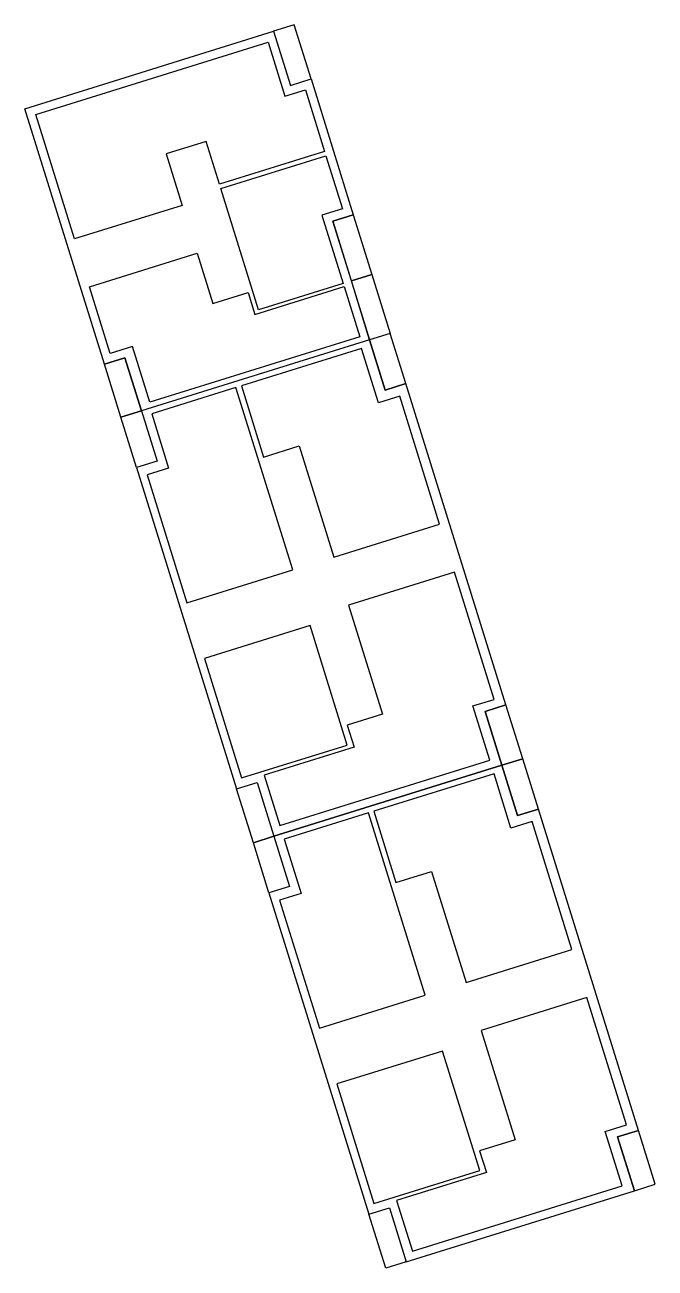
# Model space of a CAD drawing. Header units: millimetres. Extents: x 2243236 to 2245245, y 377909 to 380965.
# Drawn here: x 2245211.3 to 2245244.7, y 378715.2 to 378781.1 of the extents above; entities that cross this region are included whole.
import ezdxf

# ---------------------------------------------------------------- set-up
doc = ezdxf.new("R2010")
doc.units = ezdxf.units.MM
for name, color, linetype in [('планировка_квартир_1_тип_балконы', 6, 'Continuous'), ('планировка_квартир_1_тип_двухкомнатные', 2, 'Continuous'), ('планировка_квартир_1_тип_контур', 249, 'Continuous'), ('планировка_квартир_1_тип_однокомнатная', 5, 'Continuous'), ('планировка_квартир_1_тип_трехкомнатные', 1, 'Continuous'), ('планировка_квартир_тип_2_балконы', 6, 'Continuous'), ('планировка_квартир_тип_2_двухкомнатные', 2, 'Continuous'), ('планировка_квартир_тип_2_контур', 249, 'Continuous'), ('планировка_квартир_тип_2_однокомнатные', 5, 'Continuous'), ('планировка_квартир_тип_2_трехкомнатные', 1, 'Continuous')]:
    doc.layers.add(name, color=color, linetype=linetype)

msp = doc.modelspace()

# ---------------------------------------------------------------- linework, layer by layer
at = {"layer": 'планировка_квартир_1_тип_балконы'}
for points in [[(2245225.41, 378777.923), (2245226.5, 378778.262), (2245225.607, 378781.132), (2245224.516, 378780.793)], [(2245228.635, 378767.563), (2245227.649, 378770.731), (2245228.739, 378771.07), (2245229.725, 378767.902)], [(2245229.599, 378764.437), (2245228.635, 378767.563), (2245229.725, 378767.902), (2245230.698, 378764.778)], [(2245216.418, 378760.333), (2245215.543, 378763.143), (2245216.633, 378763.482), (2245217.508, 378760.672)]]:
    msp.add_lwpolyline(points, close=True, dxfattribs=at)
at = {"layer": 'планировка_квартир_1_тип_двухкомнатные'}
msp.add_lwpolyline([(2245217.957, 378761.137), (2245217.038, 378764.09), (2245215.846, 378763.719), (2245214.749, 378767.242), (2245220.465, 378769.022), (2245221.296, 378766.354), (2245223.166, 378766.936), (2245223.524, 378765.785), (2245228.253, 378767.258), (2245229.081, 378764.6)], close=True, dxfattribs=at)
at = {"layer": 'планировка_квартир_1_тип_контур'}
msp.add_lwpolyline([(2245217.508, 378760.672), (2245216.633, 378763.482), (2245215.543, 378763.143), (2245211.328, 378776.687), (2245224.516, 378780.793), (2245225.41, 378777.923), (2245226.5, 378778.262), (2245228.739, 378771.07), (2245227.649, 378770.731), (2245229.599, 378764.437), (2245217.508, 378760.672)], close=True, dxfattribs=at)
at = {"layer": 'планировка_квартир_1_тип_однокомнатная'}
msp.add_lwpolyline([(2245221.717, 378772.457), (2245227.29, 378774.192), (2245228.167, 378771.375), (2245227.077, 378771.035), (2245228.201, 378767.427), (2245223.717, 378766.031)], close=True, dxfattribs=at)
at = {"layer": 'планировка_квартир_1_тип_трехкомнатные'}
msp.add_lwpolyline([(2245213.958, 378769.782), (2245211.903, 378776.384), (2245224.218, 378780.218), (2245225.112, 378777.348), (2245226.202, 378777.688), (2245227.218, 378774.423), (2245221.645, 378772.688), (2245220.941, 378774.951), (2245218.825, 378774.292), (2245219.675, 378771.562)], close=True, dxfattribs=at)
at = {"layer": 'планировка_квартир_тип_2_балконы'}
for points in [[(2245231.527, 378762.113), (2245230.698, 378764.778), (2245229.599, 378764.437), (2245230.429, 378761.772)], [(2245218.338, 378758.008), (2245217.247, 378757.668), (2245216.418, 378760.333), (2245217.508, 378760.672)], [(2245236.83, 378745.079), (2245235.731, 378744.737), (2245236.62, 378741.883), (2245237.718, 378742.225)], [(2245238.548, 378739.56), (2245237.718, 378742.225), (2245236.62, 378741.883), (2245237.449, 378739.218)], [(2245224.529, 378738.119), (2245223.439, 378737.78), (2245222.55, 378740.635), (2245223.64, 378740.974), (2245224.529, 378738.119)], [(2245225.358, 378735.454), (2245224.268, 378735.115), (2245223.439, 378737.78), (2245224.529, 378738.119)], [(2245243.85, 378722.526), (2245242.752, 378722.184), (2245243.64, 378719.329), (2245244.739, 378719.671)], [(2245231.549, 378715.566), (2245230.459, 378715.226), (2245229.57, 378718.082), (2245230.66, 378718.421), (2245231.549, 378715.566)]]:
    msp.add_lwpolyline(points, close=True, dxfattribs=at)
at = {"layer": 'планировка_квартир_тип_2_двухкомнатные'}
for points in [[(2245233.311, 378754.666), (2245231.198, 378761.453), (2245230.074, 378761.103), (2245229.178, 378763.982), (2245222.813, 378762.001), (2245223.979, 378758.222), (2245225.867, 378758.81), (2245227.7, 378752.92)], [(2245222.518, 378761.909), (2245218.052, 378760.519), (2245218.949, 378757.64), (2245217.809, 378757.285), (2245219.922, 378750.499), (2245225.526, 378752.243)], [(2245240.331, 378732.113), (2245238.219, 378738.9), (2245237.095, 378738.55), (2245236.198, 378741.429), (2245229.833, 378739.447), (2245230.999, 378735.669), (2245232.887, 378736.256), (2245234.721, 378730.367)], [(2245229.538, 378739.355), (2245225.073, 378737.966), (2245225.969, 378735.087), (2245224.83, 378734.732), (2245226.942, 378727.945), (2245232.547, 378729.69)]]:
    msp.add_lwpolyline(points, close=True, dxfattribs=at)
at = {"layer": 'планировка_квартир_тип_2_контур'}
for points in [[(2245217.508, 378760.672), (2245218.338, 378758.008), (2245217.247, 378757.668), (2245222.55, 378740.635), (2245223.64, 378740.974), (2245224.529, 378738.119), (2245236.62, 378741.883), (2245236.62, 378741.883), (2245235.731, 378744.737), (2245236.83, 378745.079), (2245231.527, 378762.113), (2245230.429, 378761.772), (2245229.599, 378764.437), (2245217.508, 378760.672)], [(2245224.529, 378738.119), (2245225.358, 378735.454), (2245224.268, 378735.115), (2245229.57, 378718.082), (2245230.66, 378718.421), (2245231.549, 378715.566), (2245243.64, 378719.329), (2245243.64, 378719.329), (2245242.752, 378722.184), (2245243.85, 378722.526), (2245238.548, 378739.56), (2245237.449, 378739.218), (2245236.62, 378741.883), (2245224.529, 378738.119)]]:
    msp.add_lwpolyline(points, dxfattribs=at)
at = {"layer": 'планировка_квартир_тип_2_однокомнатные'}
for points in [[(2245226.446, 378749.287), (2245220.842, 378747.543), (2245222.813, 378741.212), (2245228.417, 378742.957)], [(2245233.467, 378726.734), (2245227.863, 378724.989), (2245229.833, 378718.659), (2245235.437, 378720.403)]]:
    msp.add_lwpolyline(points, close=True, dxfattribs=at)
at = {"layer": 'планировка_квартир_тип_2_трехкомнатные'}
for points in [[(2245235.975, 378742.147), (2245235.077, 378745.03), (2245236.197, 378745.378), (2245234.098, 378752.12), (2245228.492, 378750.375), (2245230.293, 378744.589), (2245228.415, 378744.004), (2245228.776, 378742.841), (2245224.016, 378741.36), (2245224.849, 378738.683)], [(2245242.995, 378719.593), (2245242.098, 378722.477), (2245243.217, 378722.825), (2245241.119, 378729.567), (2245235.513, 378727.822), (2245237.314, 378722.036), (2245235.435, 378721.451), (2245235.797, 378720.288), (2245231.037, 378718.806), (2245231.87, 378716.13)]]:
    msp.add_lwpolyline(points, close=True, dxfattribs=at)

doc.saveas('drawing.dxf')
